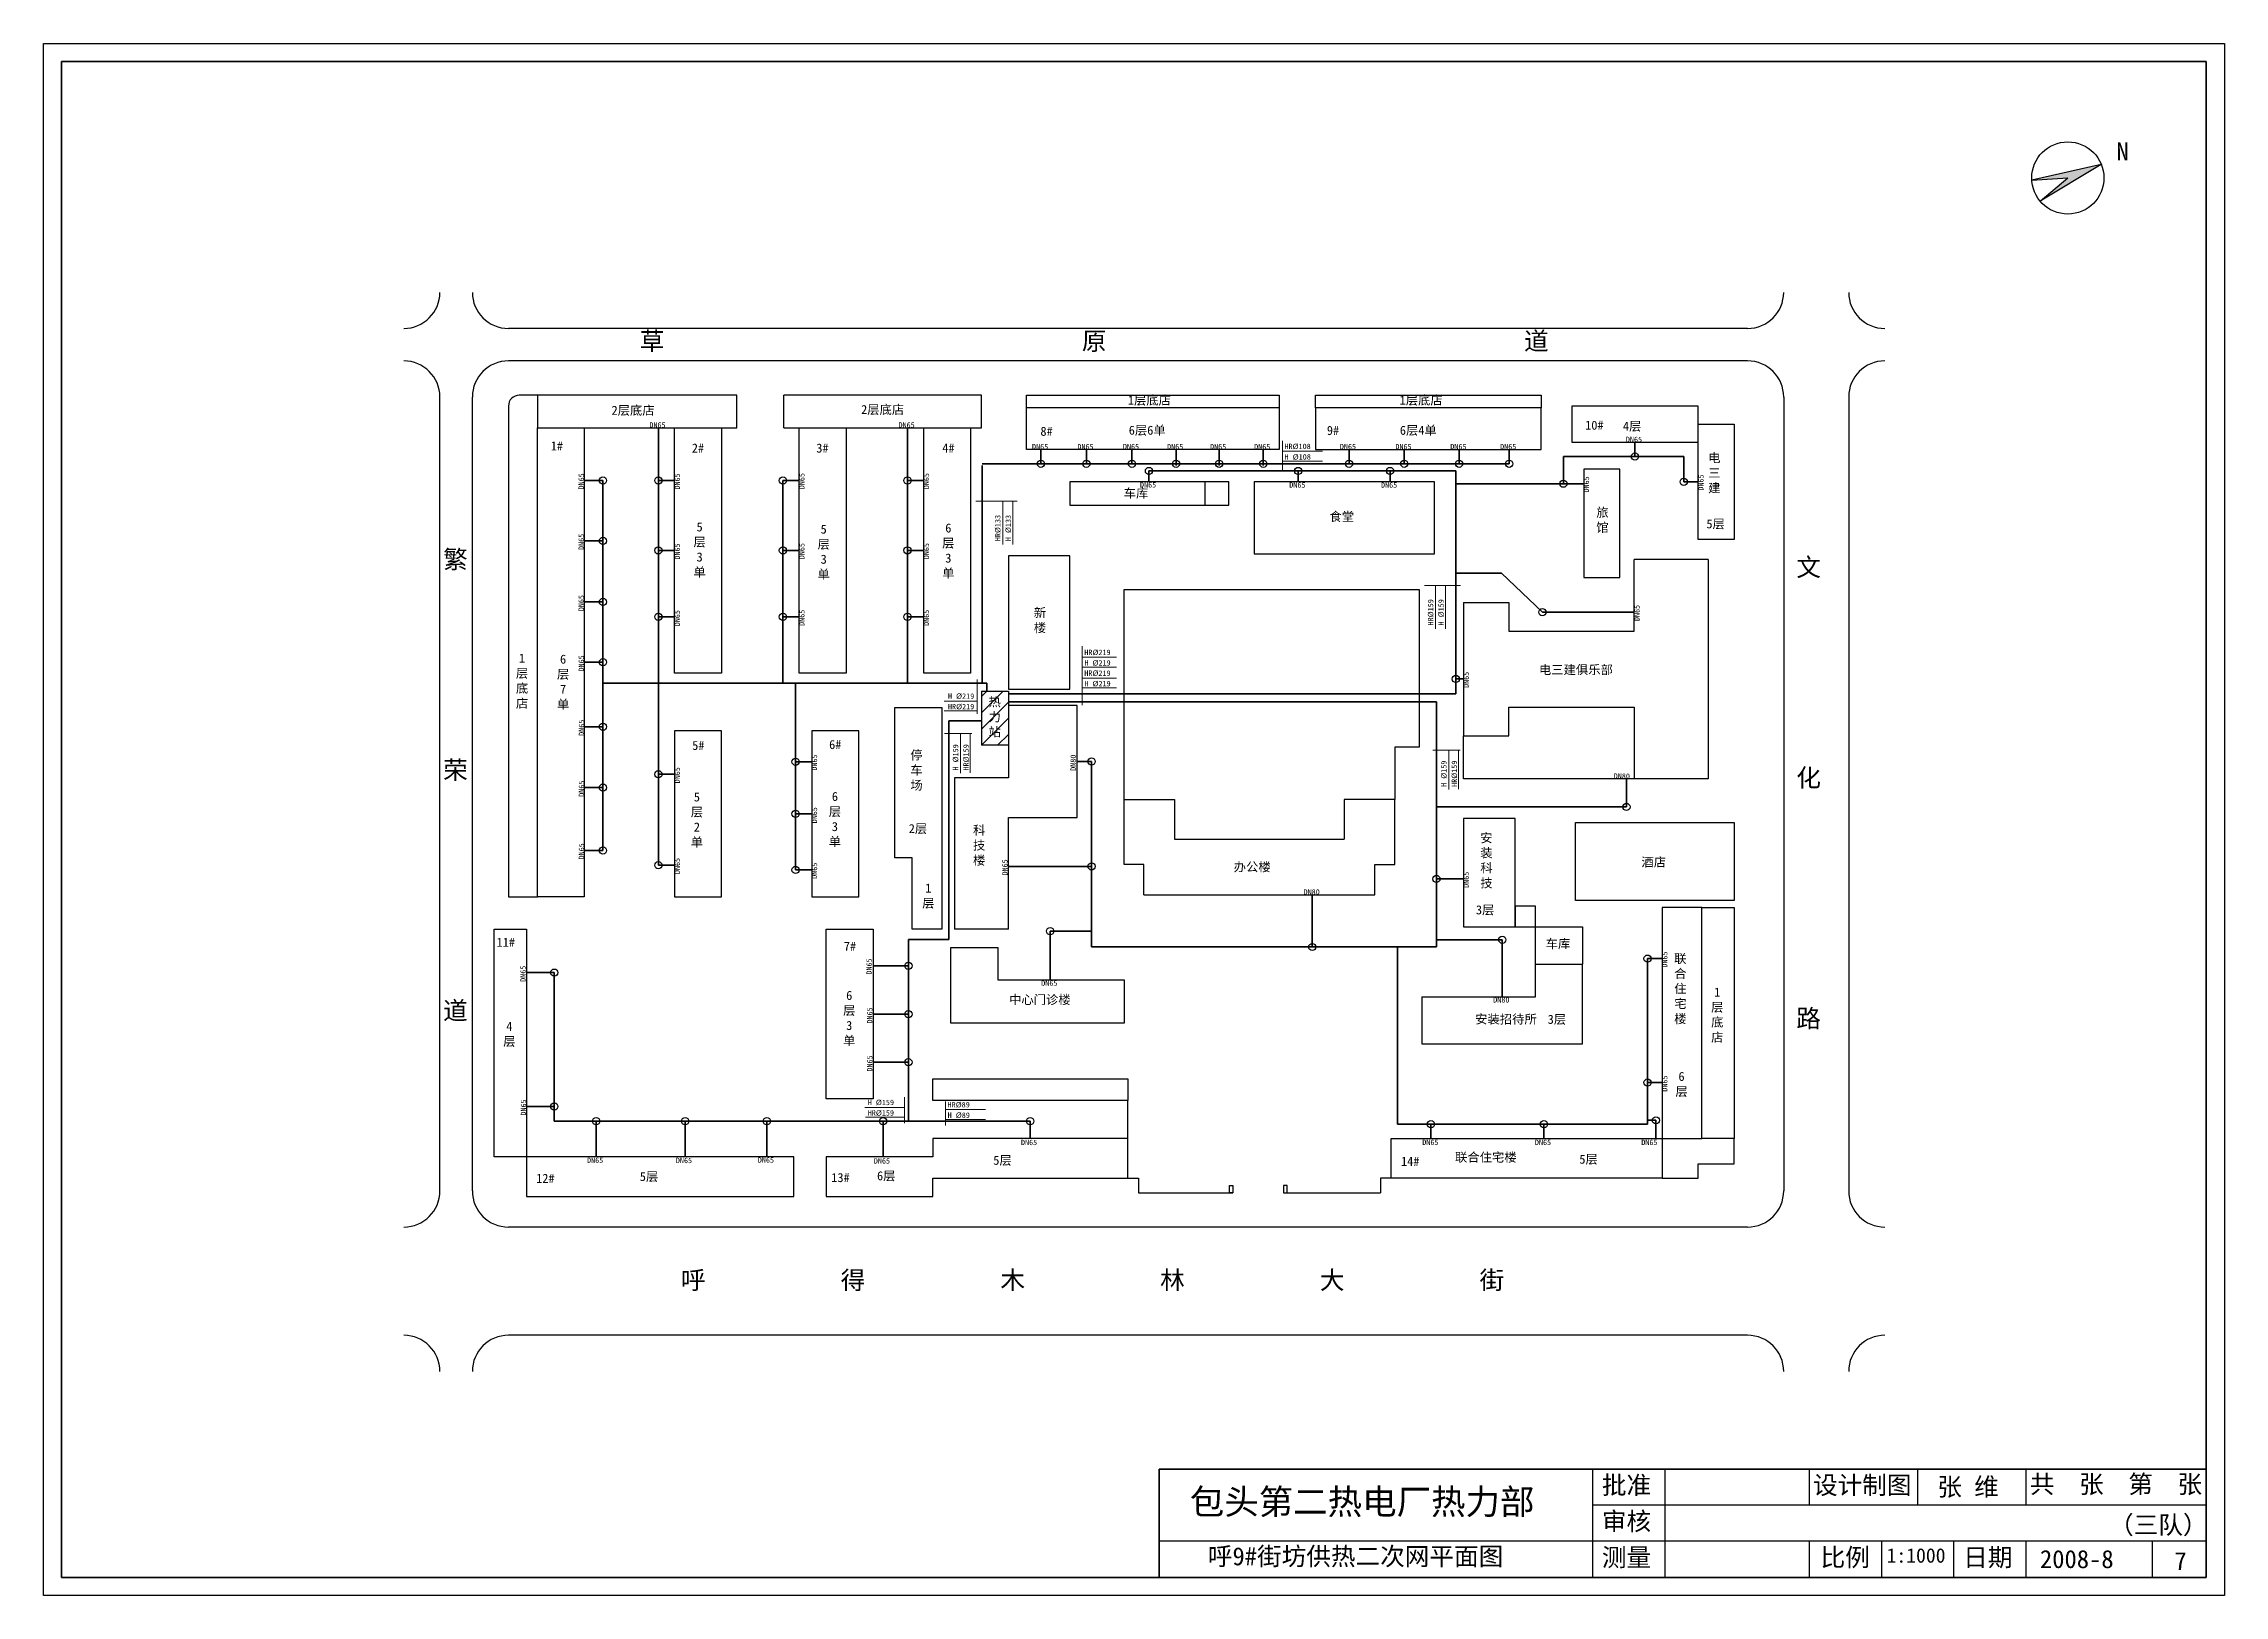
# Model space of a CAD drawing. Header units: millimetres. Extents: x 710 to 1314, y 285 to 715.
import ezdxf

# ---------------------------------------------------------------- set-up
doc = ezdxf.new("R2010")
doc.units = ezdxf.units.MM
doc.layers.add('围栏', color=3, linetype='Continuous')
doc.layers.add('边线', color=1, linetype='Continuous')
doc.layers.add('标注', color=7, linetype='Continuous', lineweight=18)
doc.layers.add('管道', color=7, linetype='Continuous', lineweight=50)

msp = doc.modelspace()

# ---------------------------------------------------------------- hatches: boundary and pattern name
msp.add_hatch(color=256).paths.add_polyline_path([(1280.09, 681.87), (1260.84, 677.47), (1270.82, 678.12), (1263.2, 671.64)])
at = {"layer": '围栏'}
h = msp.add_hatch(dxfattribs=at)
h.set_pattern_fill('ANSI31', color=5, style=0)
h.paths.add_polyline_path([(977.43, 535.92), (969.93, 535.92), (969.93, 520.92), (977.43, 520.92)])
h.paths.add_polyline_path([(971.27, 534.82), (975.93, 534.82), (975.93, 521.32), (971.27, 521.32)], flags=24)

# ---------------------------------------------------------------- linework, layer by layer
at = {"lineweight": 40}
for p, q in [((715.18, 290.35), (715.18, 710.35)), ((715.18, 710.35), (1309.18, 710.35)), ((1309.18, 710.35), (1309.18, 290.35)), ((1309.18, 320.35), (1019.18, 320.35)), ((1019.18, 320.35), (1019.18, 290.35)), ((1309.18, 290.35), (715.18, 290.35))]:
    msp.add_line(p, q, dxfattribs=at)
for p, q in [((1280.09, 681.87), (1260.84, 677.47)), ((1260.84, 677.47), (1270.82, 678.12)), ((1280.09, 681.87), (1263.2, 671.64)), ((1263.2, 671.64), (1270.82, 678.12)), ((1182.13, 636.42), (838.93, 636.42)), ((1182.13, 627.42), (838.93, 627.42)), ((819.93, 397.42), (819.93, 617.42)), ((828.93, 397.42), (828.93, 617.42)), ((846.93, 617.92), (841.93, 617.92)), ((846.93, 617.92), (846.93, 608.92)), ((902.18, 617.92), (846.93, 617.92)), ((902.18, 608.92), (902.18, 617.92)), ((969.93, 617.92), (915.18, 617.92)), ((915.18, 608.92), (915.18, 617.92)), ((969.93, 608.92), (969.93, 617.92)), ((982.43, 602.92), (982.43, 617.92)), ((982.43, 617.92), (1052.43, 617.92)), ((1052.43, 617.92), (1052.43, 614.42)), ((1062.43, 614.42), (1062.43, 617.92)), ((1062.43, 617.92), (1124.93, 617.92)), ((1124.93, 617.92), (1124.93, 614.42)), ((1192.13, 617.42), (1192.13, 397.42)), ((1210.13, 617.42), (1210.13, 397.42)), ((838.93, 614.92), (838.93, 478.92)), ((1052.43, 614.42), (982.43, 614.42)), ((1052.43, 614.42), (1052.43, 602.92)), ((1124.93, 614.42), (1062.43, 614.42)), ((1062.43, 614.42), (1062.43, 602.92)), ((1124.93, 602.92), (1124.93, 614.42)), ((1168.43, 614.92), (1133.43, 614.92)), ((1133.43, 614.92), (1133.43, 604.92)), ((1168.43, 604.92), (1168.43, 614.92)), ((846.93, 478.92), (846.93, 608.92)), ((846.93, 608.92), (859.93, 608.92)), ((846.93, 608.92), (902.18, 608.92)), ((859.93, 608.92), (859.93, 478.92)), ((884.93, 608.92), (897.93, 608.92)), ((884.93, 540.92), (884.93, 608.92)), ((884.93, 540.92), (884.93, 608.92)), ((884.93, 608.92), (897.93, 608.92)), ((884.93, 540.92), (884.93, 608.92)), ((884.93, 608.92), (897.93, 608.92)), ((884.93, 608.92), (897.93, 608.92)), ((884.93, 608.92), (897.93, 608.92)), ((884.93, 608.92), (897.93, 608.92)), ((884.93, 540.92), (884.93, 608.92)), ((884.93, 540.92), (884.93, 608.92)), ((884.93, 540.92), (884.93, 608.92)), ((884.93, 608.92), (897.93, 608.92)), ((884.93, 608.92), (897.93, 608.92)), ((884.93, 608.92), (897.93, 608.92)), ((884.93, 540.92), (884.93, 608.92)), ((884.93, 540.92), (884.93, 608.92)), ((884.93, 540.92), (884.93, 608.92)), ((897.93, 608.92), (897.93, 540.92)), ((897.93, 608.92), (897.93, 540.92)), ((897.93, 608.92), (897.93, 540.92)), ((897.93, 608.92), (897.93, 540.92)), ((897.93, 608.92), (897.93, 540.92)), ((897.93, 608.92), (897.93, 540.92)), ((897.93, 608.92), (897.93, 540.92)), ((897.93, 608.92), (897.93, 540.92)), ((897.93, 608.92), (897.93, 540.92)), ((915.18, 608.92), (969.93, 608.92)), ((919.43, 540.92), (919.43, 608.92)), ((919.43, 540.92), (919.43, 608.92)), ((919.43, 540.92), (919.43, 608.92)), ((919.43, 608.92), (932.43, 608.92)), ((919.43, 608.92), (932.43, 608.92)), ((919.43, 608.92), (932.43, 608.92)), ((919.43, 540.92), (919.43, 608.92)), ((919.43, 540.92), (919.43, 608.92)), ((919.43, 540.92), (919.43, 608.92)), ((919.43, 608.92), (932.43, 608.92)), ((919.43, 608.92), (932.43, 608.92)), ((919.43, 608.92), (932.43, 608.92)), ((919.43, 608.92), (932.43, 608.92)), ((919.43, 540.92), (919.43, 608.92)), ((919.43, 608.92), (932.43, 608.92)), ((919.43, 540.92), (919.43, 608.92)), ((919.43, 540.92), (919.43, 608.92)), ((919.43, 608.92), (932.43, 608.92)), ((932.43, 608.92), (932.43, 540.92)), ((932.43, 608.92), (932.43, 540.92)), ((932.43, 608.92), (932.43, 540.92)), ((932.43, 608.92), (932.43, 540.92)), ((932.43, 608.92), (932.43, 540.92)), ((932.43, 608.92), (932.43, 540.92)), ((932.43, 608.92), (932.43, 540.92)), ((932.43, 608.92), (932.43, 540.92)), ((932.43, 608.92), (932.43, 540.92)), ((953.93, 540.92), (953.93, 608.92)), ((953.93, 540.92), (953.93, 608.92)), ((953.93, 540.92), (953.93, 608.92)), ((953.93, 608.92), (966.93, 608.92)), ((953.93, 608.92), (966.93, 608.92)), ((953.93, 608.92), (966.93, 608.92)), ((953.93, 540.92), (953.93, 608.92)), ((953.93, 540.92), (953.93, 608.92)), ((953.93, 540.92), (953.93, 608.92)), ((953.93, 608.92), (966.93, 608.92)), ((953.93, 608.92), (966.93, 608.92)), ((953.93, 608.92), (966.93, 608.92)), ((953.93, 608.92), (966.93, 608.92)), ((953.93, 540.92), (953.93, 608.92)), ((953.93, 608.92), (966.93, 608.92)), ((953.93, 540.92), (953.93, 608.92)), ((953.93, 540.92), (953.93, 608.92)), ((953.93, 608.92), (966.93, 608.92)), ((966.93, 608.92), (966.93, 540.92)), ((966.93, 608.92), (966.93, 540.92)), ((966.93, 608.92), (966.93, 540.92)), ((966.93, 608.92), (966.93, 540.92)), ((966.93, 608.92), (966.93, 540.92)), ((966.93, 608.92), (966.93, 540.92)), ((966.93, 608.92), (966.93, 540.92)), ((966.93, 608.92), (966.93, 540.92)), ((966.93, 608.92), (966.93, 540.92)), ((1133.43, 604.92), (1168.43, 604.92)), ((1168.43, 577.92), (1168.43, 609.92)), ((1168.43, 609.92), (1178.43, 609.92)), ((1178.43, 609.92), (1178.43, 577.92)), ((1052.43, 602.92), (982.43, 602.92)), ((1062.43, 602.92), (1124.93, 602.92)), ((1031.93, 593.92), (994.43, 593.92)), ((994.43, 593.92), (994.43, 587.42)), ((1031.93, 587.42), (1031.93, 593.92)), ((1038.43, 593.92), (1031.93, 593.92)), ((1038.43, 587.42), (1038.43, 593.92)), ((1045.43, 593.92), (1045.43, 573.92)), ((1095.43, 593.92), (1045.43, 593.92)), ((1095.43, 573.92), (1095.43, 593.92)), ((1146.73, 597.42), (1136.73, 597.42)), ((1136.73, 597.42), (1136.73, 567.42)), ((1146.73, 567.42), (1146.73, 597.42)), ((994.43, 587.42), (1031.93, 587.42)), ((1031.93, 587.42), (1038.43, 587.42)), ((1045.43, 573.92), (1095.43, 573.92)), ((1178.43, 577.92), (1168.43, 577.92)), ((994.43, 573.42), (977.43, 573.42)), ((977.43, 573.42), (977.43, 536.42)), ((994.43, 536.42), (994.43, 573.42)), ((1171.23, 572.42), (1150.73, 572.42)), ((1150.73, 552.52), (1150.73, 572.42)), ((1171.23, 572.42), (1171.23, 511.62)), ((1136.73, 567.42), (1146.73, 567.42)), ((1103.43, 560.52), (1103.43, 523.52)), ((1103.43, 560.52), (1116.03, 560.52)), ((1116.03, 560.52), (1116.03, 552.52)), ((1116.03, 552.52), (1150.73, 552.52)), ((897.93, 540.92), (884.93, 540.92)), ((897.93, 540.92), (884.93, 540.92)), ((897.93, 540.92), (884.93, 540.92)), ((897.93, 540.92), (884.93, 540.92)), ((897.93, 540.92), (884.93, 540.92)), ((897.93, 540.92), (884.93, 540.92)), ((897.93, 540.92), (884.93, 540.92)), ((897.93, 540.92), (884.93, 540.92)), ((897.93, 540.92), (884.93, 540.92)), ((932.43, 540.92), (919.43, 540.92)), ((932.43, 540.92), (919.43, 540.92)), ((932.43, 540.92), (919.43, 540.92)), ((932.43, 540.92), (919.43, 540.92)), ((932.43, 540.92), (919.43, 540.92)), ((932.43, 540.92), (919.43, 540.92)), ((932.43, 540.92), (919.43, 540.92)), ((932.43, 540.92), (919.43, 540.92)), ((932.43, 540.92), (919.43, 540.92)), ((966.93, 540.92), (953.93, 540.92)), ((966.93, 540.92), (953.93, 540.92)), ((966.93, 540.92), (953.93, 540.92)), ((966.93, 540.92), (953.93, 540.92)), ((966.93, 540.92), (953.93, 540.92)), ((966.93, 540.92), (953.93, 540.92)), ((966.93, 540.92), (953.93, 540.92)), ((966.93, 540.92), (953.93, 540.92)), ((966.93, 540.92), (953.93, 540.92)), ((969.93, 535.92), (969.93, 520.92)), ((969.93, 535.92), (977.43, 535.92)), ((977.43, 536.42), (994.43, 536.42)), ((977.43, 535.92), (977.43, 520.92)), ((996.43, 531.92), (977.43, 531.92)), ((977.43, 531.92), (977.43, 511.92)), ((996.43, 531.92), (994.43, 531.92)), ((996.43, 500.92), (996.43, 531.92)), ((945.93, 531.42), (958.93, 531.42)), ((945.93, 489.72), (945.93, 531.42)), ((958.93, 531.42), (958.93, 469.92)), ((1116.03, 523.52), (1116.03, 531.52)), ((1116.03, 531.52), (1150.73, 531.52)), ((1150.73, 531.52), (1150.73, 511.62)), ((897.93, 524.92), (884.93, 524.92)), ((884.93, 524.92), (884.93, 478.92)), ((897.93, 478.92), (897.93, 524.92)), ((922.93, 524.92), (922.93, 478.92)), ((935.93, 524.92), (922.93, 524.92)), ((935.93, 478.92), (935.93, 524.92)), ((977.43, 520.92), (969.93, 520.92)), ((1103.43, 523.52), (1116.03, 523.52)), ((1103.43, 511.62), (1103.43, 523.52)), ((977.43, 511.92), (962.43, 511.92)), ((962.43, 511.92), (962.43, 469.92)), ((1150.73, 511.62), (1103.43, 511.62)), ((1171.23, 511.62), (1150.73, 511.62)), ((1009.43, 487.92), (1009.43, 505.92)), ((1009.43, 505.92), (1023.43, 505.92)), ((1023.43, 505.92), (1023.43, 494.92)), ((1070.43, 505.92), (1070.43, 494.92)), ((1084.43, 505.92), (1070.43, 505.92)), ((1084.43, 487.92), (1084.43, 505.92)), ((977.43, 469.92), (977.43, 500.92)), ((977.43, 500.92), (996.43, 500.92)), ((1103.43, 500.62), (1103.43, 470.62)), ((1117.73, 500.62), (1103.43, 500.62)), ((1117.73, 470.62), (1117.73, 500.62)), ((1134.43, 499.52), (1178.43, 499.52)), ((1134.43, 477.92), (1134.43, 499.52)), ((1178.43, 499.52), (1178.43, 477.92)), ((950.73, 489.72), (945.93, 489.72)), ((950.73, 484.92), (950.73, 489.72)), ((1023.43, 494.92), (1070.43, 494.92)), ((950.73, 469.92), (950.73, 484.92)), ((1014.93, 487.92), (1009.43, 487.92)), ((1014.93, 479.52), (1014.93, 487.92)), ((1078.93, 487.92), (1084.43, 487.92)), ((1078.93, 479.52), (1078.93, 487.92)), ((838.93, 478.92), (846.93, 478.92)), ((859.93, 478.92), (846.93, 478.92)), ((884.93, 478.92), (897.93, 478.92)), ((922.93, 478.92), (935.93, 478.92)), ((1014.93, 479.52), (1078.93, 479.52)), ((1178.43, 477.92), (1134.43, 477.92)), ((1123.43, 476.32), (1117.73, 476.32)), ((1117.73, 476.32), (1117.73, 470.62)), ((1123.43, 470.62), (1123.43, 476.32)), ((1158.43, 475.92), (1158.43, 411.92)), ((1169.43, 475.92), (1158.43, 475.92)), ((1169.43, 411.92), (1169.43, 475.92)), ((1169.43, 475.92), (1178.43, 475.92)), ((1178.43, 475.92), (1178.43, 411.92)), ((834.93, 469.92), (843.93, 469.92)), ((834.93, 406.92), (834.93, 469.92)), ((843.93, 469.92), (843.93, 406.92)), ((926.93, 469.92), (939.93, 469.92)), ((926.93, 422.92), (926.93, 469.92)), ((939.93, 469.92), (939.93, 422.92)), ((958.93, 469.92), (950.73, 469.92)), ((977.43, 469.92), (962.43, 469.92)), ((1103.43, 470.62), (1117.73, 470.62)), ((1117.73, 470.62), (1123.43, 470.62)), ((1123.43, 460.22), (1123.43, 470.62)), ((1123.43, 470.62), (1136.43, 470.62)), ((1136.43, 470.62), (1136.43, 460.22)), ((961.43, 443.92), (961.43, 464.92)), ((961.43, 464.92), (974.43, 464.92)), ((974.43, 464.92), (974.43, 455.92)), ((1123.43, 451.22), (1123.43, 460.22)), ((1123.43, 460.22), (1136.43, 460.22)), ((1136.43, 438.22), (1136.43, 460.22)), ((974.43, 455.92), (1009.43, 455.92)), ((1009.43, 455.92), (1009.43, 443.92)), ((1091.93, 451.22), (1123.43, 451.22)), ((1091.93, 451.22), (1091.93, 438.22)), ((1009.43, 443.92), (961.43, 443.92)), ((1091.93, 438.22), (1136.43, 438.22)), ((939.93, 422.92), (926.93, 422.92)), ((956.43, 422.45), (956.43, 428.45)), ((956.43, 428.45), (1010.43, 428.45)), ((1010.43, 428.45), (1010.43, 422.45)), ((1010.43, 422.45), (956.43, 422.45)), ((1010.43, 411.92), (956.43, 411.92)), ((956.43, 411.92), (956.43, 406.92)), ((1010.43, 400.92), (1010.43, 411.92)), ((1083.43, 411.92), (1158.43, 411.92)), ((1083.43, 400.92), (1083.43, 411.92)), ((1158.43, 411.92), (1158.43, 400.92)), ((1158.43, 411.92), (1169.43, 411.92)), ((1178.43, 411.92), (1169.43, 411.92)), ((1178.43, 404.92), (1178.43, 411.92)), ((843.93, 406.92), (834.93, 406.92)), ((917.93, 406.92), (843.93, 406.92)), ((843.93, 406.92), (843.93, 395.92)), ((917.93, 395.92), (917.93, 406.92)), ((956.43, 406.92), (926.93, 406.92)), ((926.93, 406.92), (926.93, 395.92)), ((1168.43, 400.92), (1168.43, 404.92)), ((1168.43, 404.92), (1178.43, 404.92)), ((956.43, 400.92), (1010.43, 400.92)), ((956.43, 395.92), (956.43, 400.92)), ((1158.43, 400.92), (1083.43, 400.92)), ((1158.43, 400.92), (1168.43, 400.92)), ((843.93, 395.92), (917.93, 395.92)), ((926.93, 395.92), (956.43, 395.92)), ((1182.13, 387.42), (838.93, 387.42)), ((1182.13, 357.42), (838.93, 357.42)), ((1139.18, 320.35), (1139.18, 290.35)), ((1159.18, 320.35), (1159.18, 290.35)), ((1199.18, 320.35), (1199.18, 310.35)), ((1229.22, 320.35), (1229.22, 310.35)), ((1259.18, 320.35), (1259.18, 310.35)), ((1309.18, 310.35), (1139.18, 310.35)), ((1309.18, 300.35), (1019.18, 300.35)), ((1199.18, 300.35), (1199.18, 290.35)), ((1219.18, 300.35), (1219.18, 290.35)), ((1239.18, 300.35), (1239.18, 290.35)), ((1259.18, 300.35), (1259.18, 290.35)), ((1294.18, 300.35), (1294.18, 290.35))]:
    msp.add_line(p, q)
for centre, radius in [((1270.82, 678.12), 10), ((986.4, 598.92), 1), ((999, 598.92), 1), ((1011.61, 598.92), 1), ((1023.83, 598.92), 1), ((1035.76, 598.92), 1), ((1047.99, 598.92), 1), ((1071.75, 598.92), 1), ((1087.03, 598.92), 1), ((1102.22, 598.92), 1), ((1116.1, 598.92), 1), ((1150.93, 600.92), 1), ((865.11, 594.29), 1), ((880.45, 594.29), 1), ((914.95, 594.29), 1), ((949.45, 594.29), 1), ((1016.33, 596.92), 1), ((1057.66, 596.92), 1), ((1083.1, 596.92), 1), ((1131.1, 593.4), 1), ((1164.43, 593.92), 1), ((865.11, 577.53), 1), ((880.45, 574.92), 1), ((914.95, 574.92), 1), ((949.45, 574.92), 1), ((865.11, 560.62), 1), ((880.45, 556.5), 1), ((914.95, 556.5), 1), ((949.45, 556.5), 1), ((1125.29, 557.79), 1), ((865.11, 543.92), 1), ((1101.32, 539.29), 1), ((865.11, 526.07), 1), ((880.45, 512.87), 1), ((918.45, 516.35), 1), ((1000.43, 516.42), 1), ((865.11, 509.18), 1), ((918.45, 501.92), 1), ((1148.57, 503.82), 1), ((865.11, 491.75), 1), ((880.45, 487.67), 1), ((918.45, 486.36), 1), ((1000.43, 487.36), 1), ((1095.94, 483.87), 1), ((988.97, 469.42), 1), ((1061.56, 465.02), 1), ((1114.18, 467.03), 1), ((949.7, 459.8), 1), ((1154.43, 461.8), 1), ((851.62, 457.92), 1), ((949.7, 446.42), 1), ((949.7, 433.09), 1), ((1154.43, 427.45), 1), ((851.62, 420.83), 1), ((863.22, 416.77), 1), ((887.87, 416.77), 1), ((910.49, 416.77), 1), ((942.68, 416.77), 1), ((983.43, 416.77), 1), ((1094.43, 415.92), 1), ((1125.73, 415.92), 1), ((1156.75, 416.99), 1)]:
    msp.add_circle(centre, radius)
for centre, radius, start, end in [((809.93, 646.42), 10, 270, 0), ((838.93, 646.42), 10, 180, 270), ((1182.13, 646.42), 10, 270, 0), ((1220.13, 646.42), 10, 180, 270), ((809.93, 617.42), 10, 0, 90), ((838.93, 617.42), 10, 90, 180), ((1182.13, 617.42), 10, 360, 90), ((1220.13, 617.42), 10, 90, 180), ((841.93, 614.92), 3, 90, 180), ((809.93, 397.42), 10, 270, 0), ((838.93, 397.42), 10, 180, 270), ((1182.13, 397.42), 10, 270, 0), ((1220.13, 397.42), 10, 180, 270), ((809.93, 347.42), 10, 360, 90), ((838.93, 347.42), 10, 90, 180), ((1182.13, 347.42), 10, 0, 90), ((1220.13, 347.42), 10, 90, 180)]:
    msp.add_arc(centre, radius, start, end)
at = {"layer": '围栏'}
for p, q in [((1009.43, 505.92), (1009.43, 564.06)), ((1009.43, 564.06), (1091.17, 564.06)), ((1091.17, 564.06), (1091.17, 520.43)), ((1091.17, 520.43), (1084.43, 520.43)), ((1084.43, 520.43), (1084.43, 505.92)), ((1010.43, 411.92), (1010.43, 422.45)), ((1010.43, 400.92), (1013.43, 400.92)), ((1013.43, 400.92), (1013.43, 396.92)), ((1038.59, 396.92), (1038.59, 398.92)), ((1038.59, 398.92), (1039.59, 398.92)), ((1039.59, 398.92), (1039.59, 396.92)), ((1053.59, 398.92), (1053.59, 396.92)), ((1054.59, 398.92), (1053.59, 398.92)), ((1054.59, 396.92), (1054.59, 398.92)), ((1083.43, 400.92), (1080.43, 400.92)), ((1080.43, 400.92), (1080.43, 396.92)), ((1013.43, 396.92), (1039.59, 396.92)), ((1039.59, 396.92), (1038.59, 396.92)), ((1053.59, 396.92), (1080.43, 396.92))]:
    msp.add_line(p, q, dxfattribs=at)
at = {"layer": '标注'}
for p, q in [((1053.28, 596.74), (1053.28, 605.26)), ((1053.28, 602.37), (1064.37, 602.37)), ((1053.28, 599.66), (1064.37, 599.66)), ((979.8, 588.55), (968.35, 588.55)), ((975.81, 576.57), (975.81, 588.55)), ((978.61, 576.57), (978.61, 588.55)), ((1102.6, 565.19), (1092.61, 565.19)), ((1095.69, 553.21), (1095.69, 565.19)), ((1098.49, 553.21), (1098.49, 565.19)), ((997.83, 532.04), (997.83, 548.34)), ((997.83, 545.29), (1007.32, 545.29)), ((968.72, 529.63), (968.72, 539.1)), ((997.83, 542.58), (1007.32, 542.58)), ((997.83, 539.53), (1007.32, 539.53)), ((968.72, 533.17), (959.64, 533.17)), ((997.83, 536.83), (1007.32, 536.83)), ((968.72, 530.46), (959.59, 530.46)), ((967.23, 524.14), (959.71, 524.14)), ((964.12, 513.15), (964.12, 524.14)), ((966.82, 513.31), (966.82, 524.14)), ((1102.48, 519.6), (1094.96, 519.6)), ((1099.36, 508.62), (1099.36, 519.6)), ((1102.06, 508.77), (1102.06, 519.6)), ((948.65, 416.19), (948.65, 423.37)), ((937.67, 420.59), (948.65, 420.59)), ((937.82, 417.88), (948.65, 417.88)), ((959.96, 415.58), (959.96, 422.23)), ((959.96, 419.95), (971.06, 419.95)), ((959.96, 417.25), (971.06, 417.25))]:
    msp.add_line(p, q, dxfattribs=at)
at = {"layer": '管道'}
for p, q in [((880.45, 594.29), (880.45, 608.92)), ((949.45, 594.29), (949.45, 608.92)), ((1150.93, 604.92), (1150.93, 600.92)), ((1047.99, 598.92), (970.09, 598.92)), ((970.09, 538.08), (970.09, 598.44)), ((986.4, 602.92), (986.4, 598.92)), ((999, 602.92), (999, 598.92)), ((1011.61, 602.92), (1011.61, 598.92)), ((1023.83, 602.92), (1023.83, 598.44)), ((1035.76, 602.92), (1035.76, 598.44)), ((1047.99, 602.92), (1047.99, 598.44)), ((1047.99, 598.92), (1116.1, 598.92)), ((1071.75, 598.92), (1071.75, 602.92)), ((1087.03, 598.92), (1087.03, 602.92)), ((1102.22, 598.92), (1102.22, 602.92)), ((1116.1, 598.92), (1116.1, 602.92)), ((1131.1, 593.4), (1131.1, 600.92)), ((1131.1, 600.92), (1164.43, 600.92)), ((1164.43, 600.92), (1164.43, 593.92)), ((865.11, 594.29), (859.93, 594.29)), ((865.11, 538.08), (865.11, 594.29)), ((880.45, 574.92), (880.45, 594.29)), ((880.45, 594.29), (884.93, 594.29)), ((914.95, 594.29), (919.43, 594.29)), ((914.95, 574.92), (914.95, 594.29)), ((949.45, 574.92), (949.45, 594.29)), ((949.45, 594.29), (953.93, 594.29)), ((1016.33, 593.92), (1016.33, 596.92)), ((1016.33, 596.92), (1101.32, 596.92)), ((1057.66, 593.92), (1057.66, 596.92)), ((1083.1, 593.92), (1083.1, 596.92)), ((1101.32, 535.16), (1101.32, 596.92)), ((1101.32, 593.4), (1136.73, 593.4)), ((1168.43, 593.92), (1164.43, 593.92)), ((859.93, 577.53), (865.11, 577.53)), ((880.45, 538.08), (880.45, 574.92)), ((880.45, 574.92), (884.93, 574.92)), ((914.95, 574.92), (919.43, 574.92)), ((914.95, 538.08), (914.95, 574.92)), ((949.45, 538.08), (949.45, 574.92)), ((949.45, 574.92), (953.93, 574.92)), ((1101.32, 568.61), (1113.98, 568.61)), ((1113.98, 568.61), (1125.29, 557.79)), ((859.93, 560.62), (865.11, 560.62)), ((880.45, 556.5), (884.93, 556.5)), ((914.95, 556.5), (919.43, 556.5)), ((949.45, 556.5), (953.93, 556.5)), ((1125.29, 557.79), (1150.73, 557.79)), ((859.93, 543.92), (865.11, 543.92)), ((971.46, 538.08), (865.11, 538.08)), ((865.11, 538.08), (865.11, 491.75)), ((880.45, 538.08), (880.45, 487.67)), ((918.45, 486.36), (918.45, 538.08)), ((971.46, 535.92), (971.46, 538.08)), ((1101.32, 539.29), (1103.43, 539.29)), ((977.43, 535.16), (1101.32, 535.16)), ((977.43, 532.91), (1095.94, 532.91)), ((1095.94, 532.91), (1095.94, 465.02)), ((859.93, 526.07), (865.11, 526.07)), ((969.93, 527.65), (960.86, 527.65)), ((960.86, 527.65), (960.86, 467.09)), ((918.45, 516.35), (922.93, 516.35)), ((996.43, 516.42), (1000.43, 516.42)), ((1000.43, 516.42), (1000.43, 465.02)), ((859.93, 509.18), (865.11, 509.18)), ((880.45, 512.87), (884.93, 512.87)), ((1148.57, 503.82), (1148.57, 511.62)), ((918.45, 501.92), (922.93, 501.92)), ((1095.94, 503.82), (1148.57, 503.82)), ((865.11, 491.75), (859.93, 491.75)), ((880.45, 487.67), (884.93, 487.67)), ((918.45, 486.36), (922.93, 486.36)), ((1000.43, 487.36), (977.43, 487.36)), ((1095.94, 483.87), (1103.43, 483.87)), ((1061.56, 465.02), (1061.56, 479.52)), ((960.86, 467.09), (949.7, 467.09)), ((949.7, 467.09), (949.7, 416.77)), ((1000.43, 469.42), (988.97, 469.42)), ((988.97, 469.42), (988.97, 455.92)), ((1095.94, 467.03), (1114.18, 467.03)), ((1114.18, 467.03), (1114.18, 451.22)), ((939.93, 459.8), (949.7, 459.8)), ((1095.94, 465.02), (1000.43, 465.02)), ((1085.18, 465.02), (1085.18, 415.92)), ((1158.43, 461.8), (1154.43, 461.8)), ((1154.43, 461.8), (1154.43, 415.92)), ((851.62, 457.92), (843.93, 457.92)), ((851.62, 416.77), (851.62, 457.92)), ((939.93, 446.42), (949.7, 446.42)), ((939.93, 433.09), (949.7, 433.09)), ((1158.43, 427.45), (1154.43, 427.45)), ((851.62, 420.83), (843.93, 420.83)), ((949.7, 416.77), (851.62, 416.77)), ((863.22, 416.77), (863.22, 406.92)), ((887.87, 416.77), (887.87, 406.92)), ((910.49, 416.77), (910.49, 406.92)), ((942.68, 416.77), (942.68, 406.92)), ((949.7, 416.77), (983.43, 416.77)), ((983.43, 416.77), (983.43, 411.92)), ((1154.43, 416.99), (1156.75, 416.99)), ((1156.75, 416.99), (1156.75, 411.92)), ((1154.43, 415.92), (1085.18, 415.92)), ((1094.43, 411.92), (1094.43, 415.92)), ((1125.73, 411.92), (1125.73, 415.92))]:
    msp.add_line(p, q, dxfattribs=at)
at = {"layer": '边线'}
for p, q in [((710.18, 715.35), (1314.18, 715.35)), ((710.18, 285.35), (710.18, 715.35)), ((1314.18, 715.35), (1314.18, 285.35)), ((1314.18, 285.35), (710.18, 285.35))]:
    msp.add_line(p, q, dxfattribs=at)

# ---------------------------------------------------------------- texts
at = {"attachment_point": 1}
for s, insert, char_height, width in [('N', (1284.29, 687.96), 5, 13.437), ('{\\fSimHei|b0|i0|c134|p2;包头第二热电厂热力部}', (1027.63, 314.81), 7, 133.3392), ('{\\fFangSong_GB2312|b0|i0|c134|p49;批准}', (1141.77, 318.41), 5, 88.5221), ('{\\fFangSong_GB2312|b0|i0|c134|p49;设计制图}', (1200.24, 318.41), 5, 88.5221), ('{\\fFangSong_GB2312|b0|i0|c134|p49;共  张  第  张}', (1260.32, 318.68), 5, 88.5221), ('{\\fFangSong_GB2312|b0|i0|c134|p49;审核}', (1141.77, 308.41), 5, 88.5221), ('{\\fSimSun|b0|i0|c134|p54;呼}9#{\\fSimSun|b0|i0|c134|p54;街坊供热二次网平面图}', (1032.64, 298.7), 5, 146.006), ('{\\fFangSong_GB2312|b0|i0|c134|p49;测量}', (1141.77, 298.41), 5, 88.5221), ('{\\fFangSong_GB2312|b0|i0|c134|p49;比例}', (1202.36, 298.41), 5, 88.5221), ('{\\fFangSong_GB2312|b0|i0|c134|p49;日期}', (1241.85, 298.41), 5, 88.5221)]:
    msp.add_mtext(s, dxfattribs=dict(at, insert=insert, char_height=char_height, width=width))
at = {"layer": '标注'}
for s, insert, char_height, width, attachment_point in [('{\\fSimSun|b0|i0|c134|p54;草                                  原                                  道}', (875.28, 635.44), 5, 301.039, 1), ('1{\\fSimSun|b0|i0|c134|p54;层底店 }', (1010.49, 617.8), 2.5, 22.645, 1), ('1{\\fSimSun|b0|i0|c134|p54;层底店 }', (1085.75, 617.81), 2.5, 22.645, 1), ('2{\\fSimSun|b0|i0|c134|p54;层底店}', (867.48, 614.99), 2.5, 18.6342, 1), ('DN65', (877.95, 610.42), 1.5, 9.7816, 1), ('2{\\fSimSun|b0|i0|c134|p54;层底店}', (936.6, 615.2), 2.5, 18.6342, 1), ('DN65', (946.97, 610.42), 1.5, 9.7816, 1), ('10#', (1137.14, 610.85), 2.5, 5.9635, 1), ('4{\\fSimSun|b0|i0|c134|p54;层}', (1147.59, 610.58), 2.5, 18.4193, 1), ('1#', (850.63, 605.11), 2.5, 5.9635, 1), ('2#', (889.72, 604.52), 2.5, 5.9635, 1), ('3#', (924.18, 604.52), 2.5, 5.9635, 1), ('4#', (959.08, 604.52), 2.5, 5.9635, 1), ('DN65', (983.93, 604.42), 1.5, 9.7816, 1), ('8#', (986.27, 609.18), 2.5, 5.9635, 1), ('DN65', (996.49, 604.42), 1.5, 9.7816, 1), ('DN65', (1009.11, 604.42), 1.5, 9.7816, 1), ('6{\\fSimSun|b0|i0|c134|p54;层}6{\\fSimSun|b0|i0|c134|p54;单}', (1010.73, 609.47), 2.5, 21.4524, 1), ('DN65', (1021.35, 604.42), 1.5, 9.7816, 1), ('DN65', (1033.25, 604.42), 1.5, 9.7816, 1), ('DN65', (1045.46, 604.42), 1.5, 9.7816, 1), ('HR%%C108', (1053.86, 604.49), 1.5, 13.5629, 1), ('9#', (1065.6, 609.41), 2.5, 5.9635, 1), ('DN65', (1069.2, 604.42), 1.5, 9.7816, 1), ('DN65', (1084.57, 604.42), 1.5, 9.7816, 1), ('6{\\fSimSun|b0|i0|c134|p54;层}4{\\fSimSun|b0|i0|c134|p54;单}', (1085.82, 609.45), 2.5, 21.4524, 1), ('DN65', (1099.78, 604.42), 1.5, 9.7816, 1), ('DN65', (1113.59, 604.42), 1.5, 9.7816, 1), ('DN65', (1148.42, 606.42), 1.5, 9.7816, 1), ('H %%C108', (1053.88, 601.58), 1.5, 13.5393, 1), ('{\\fSimSun|b0|i0|c134|p54;电三建}', (1171.21, 601.81), 2.5, 3.7716, 1), ('{\\fSimSun|b0|i0|c134|p54;车库}', (1009.34, 592.03), 2.5, 13.3457, 1), ('DN65', (1013.84, 593.84), 1.5, 9.7816, 1), ('DN65', (1055.19, 593.8), 1.5, 9.7816, 1), ('DN65', (1080.6, 593.78), 1.5, 9.7816, 1), ('{\\fSimSun|b0|i0|c134|p54;食堂}', (1066.32, 585.54), 2.5, 14.5595, 1), ('{\\fSimSun|b0|i0|c134|p54;旅馆}', (1140.22, 586.71), 2.5, 3.319, 1), ('5{\\fSimSun|b0|i0|c134|p54;层}3{\\fSimSun|b0|i0|c134|p54;单}', (891.88, 575.04), 2.5, 4.1922, 5), ('5{\\fSimSun|b0|i0|c134|p54;层}3{\\fSimSun|b0|i0|c134|p54;单}', (926.24, 574.42), 2.5, 4.1922, 5), ('6{\\fSimSun|b0|i0|c134|p54;层}3{\\fSimSun|b0|i0|c134|p54;单}', (960.76, 574.73), 2.5, 4.1922, 5), ('5{\\fSimSun|b0|i0|c134|p54;层}', (1170.72, 583.53), 2.5, 18.4193, 1), ('{\\fSimSun|b0|i0|c134|p54;繁\\P\\P\\P\\P\\P\\P\\P荣\\P\\P\\P\\P\\P\\P\\P\\P道}', (820.84, 574.93), 5, 4.768, 1), ('{\\fSimSun|b0|i0|c134|p54;文\\P\\P\\P\\P\\P\\P\\P化\\P\\P\\P\\P\\P\\P\\P\\P路}', (1195.62, 572.76), 5, 4.768, 1), ('{\\fSimSun|b0|i0|c134|p54;新楼}', (984.42, 558.91), 2.5, 4.9455, 1), ('1{\\fSimSun|b0|i0|c134|p54;层底店}', (842.69, 538.66), 2.5, 2.9469, 5), ('6{\\fSimSun|b0|i0|c134|p54;层}7{\\fSimSun|b0|i0|c134|p54;单}', (854.06, 538.39), 2.5, 4.1922, 5), ('HR%%C219', (998.42, 547.41), 1.5, 13.5629, 1), ('H %%C219', (998.44, 544.5), 1.5, 13.5393, 1), ('HR%%C219', (998.42, 541.65), 1.5, 13.5629, 1), ('H %%C219', (998.44, 538.75), 1.5, 13.5393, 1), ('{\\fSimSun|b0|i0|c134|p54;电三建俱乐部}', (1124.35, 543.11), 2.5, 40.5278, 1), ('H %%C219', (967.94, 535.29), 1.5, 14.4416, 3), ('HR%%C219', (967.94, 532.38), 1.5, 14.4416, 3), ('{\\fSimSun|b0|i0|c134|p54;热力站}', (971.9, 534.2), 2.5, 3.9062, 1), ('5#', (889.82, 522.12), 2.5, 5.9635, 1), ('6#', (927.74, 522.37), 2.5, 5.9635, 1), ('{\\fSimSun|b0|i0|c134|p54;停车场}', (950.25, 519.46), 2.5, 5.4492, 1), ('5{\\fSimSun|b0|i0|c134|p54;层}2{\\fSimSun|b0|i0|c134|p54;单}', (891.13, 500.22), 2.5, 4.1922, 5), ('6{\\fSimSun|b0|i0|c134|p54;层}3{\\fSimSun|b0|i0|c134|p54;单}', (929.35, 500.34), 2.5, 4.1922, 5), ('DN80', (1145.06, 513.12), 1.5, 9.7816, 1), ('2{\\fSimSun|b0|i0|c134|p54;层}', (949.79, 499.08), 2.5, 6.9063, 1), ('{\\fSimSun|b0|i0|c134|p54;科技楼}', (967.59, 498.65), 2.5, 3.6052, 1), ('{\\fSimSun|b0|i0|c134|p54;安装科技}', (1108.1, 496.51), 2.5, 4.8962, 1), ('{\\fSimSun|b0|i0|c134|p54;酒店}', (1152.73, 489.81), 2.5, 15.4975, 1), ('{\\fSimSun|b0|i0|c134|p54;办公楼}', (1039.8, 488.47), 2.5, 16.5007, 1), ('1{\\fSimSun|b0|i0|c134|p54;层}', (955.23, 479.11), 2.5, 3.7554, 5), ('DN80', (1059.15, 481.02), 1.5, 9.7816, 1), ('3{\\fSimSun|b0|i0|c134|p54;层}', (1106.88, 476.56), 2.5, 18.4193, 1), ('11#', (835.63, 467.57), 2.5, 5.9635, 1), ('7#', (931.81, 466.46), 2.5, 5.9635, 1), ('{\\fSimSun|b0|i0|c134|p54;车库}', (1126.21, 467.19), 2.5, 7.8053, 1), ('{\\fSimSun|b0|i0|c134|p54;联合住宅楼}', (1161.8, 463.07), 2.5, 4.0743, 1), ('DN65', (986.49, 455.76), 1.5, 9.7816, 1), ('1{\\fSimSun|b0|i0|c134|p54;层底店}', (1173.73, 446.13), 2.5, 2.0371, 5), ('6{\\fSimSun|b0|i0|c134|p54;层}3{\\fSimSun|b0|i0|c134|p54;单}', (933.31, 445.23), 2.5, 4.1922, 5), ('{\\fSimSun|b0|i0|c134|p54;中心门诊楼}', (977.58, 451.68), 2.5, 23.2344, 1), ('DN80', (1111.68, 451.13), 1.5, 9.7816, 1), ('4{\\fSimSun|b0|i0|c134|p54;层}', (839.18, 440.8), 2.5, 3.1518, 5), ('{\\fSimSun|b0|i0|c134|p54;安装招待所}', (1106.68, 446.29), 2.5, 23.6407, 1), ('3{\\fSimSun|b0|i0|c134|p54;层}', (1126.76, 446.23), 2.5, 18.4193, 1), ('6{\\fSimSun|b0|i0|c134|p54;层}', (1163.83, 426.93), 2.5, 3.1518, 5), ('H %%C159', (938.44, 422.71), 1.5, 14.4416, 1), ('HR%%C159', (938.44, 419.8), 1.5, 14.4416, 1), ('HR%%C89', (960.55, 422.07), 1.5, 13.5629, 1), ('H %%C89', (960.57, 419.17), 1.5, 13.5393, 1), ('DN65', (980.88, 411.62), 1.5, 9.7816, 1), ('DN65', (1092.02, 411.66), 1.5, 9.7816, 1), ('DN65', (1123.22, 411.65), 1.5, 9.7816, 1), ('DN65', (1152.68, 411.64), 1.5, 9.7816, 1), ('DN65', (860.69, 406.69), 1.5, 9.7816, 1), ('DN65', (885.3, 406.63), 1.5, 9.7816, 1), ('DN65', (908, 406.75), 1.5, 9.7816, 1), ('DN65', (940.13, 406.5), 1.5, 9.7816, 1), ('5{\\fSimSun|b0|i0|c134|p54;层}', (973.21, 407.17), 2.5, 18.4193, 1), ('14#', (1086.14, 406.88), 2.5, 5.9635, 1), ('{\\fSimSun|b0|i0|c134|p54;联合住宅楼}', (1101.11, 408.02), 2.5, 40.8666, 1), ('5{\\fSimSun|b0|i0|c134|p54;层}', (1135.53, 407.47), 2.5, 18.4193, 1), ('12#', (846.6, 402.17), 2.5, 5.9635, 1), ('5{\\fSimSun|b0|i0|c134|p54;层}', (875.3, 402.68), 2.5, 21.9192, 1), ('13#', (928.34, 402.38), 2.5, 5.9635, 1), ('6{\\fSimSun|b0|i0|c134|p54;层}', (941.01, 402.88), 2.5, 10.9612, 1), ('{\\fSimSun|b0|i0|c134|p54;呼           得           木           林           大           街}', (886.71, 375.23), 5, 286.8966, 1), ('{\\fKaiTi_GB2312|b0|i0|c134|p49;张 维}', (1234.67, 317.96), 5, 30.3874, 1), ('{\\fKaiTi_GB2312|b0|i0|c134|p49;（三队）}', (1282.24, 307.4), 5, 30.3874, 1), ('{\\H0.8x;1:1000}', (1220.62, 298.42), 5, 42.6517, 1), ('2008-8', (1263.1, 297.92), 5, 42.6517, 1), ('7', (1300.35, 297.36), 5, 42.6517, 1)]:
    msp.add_mtext(s, dxfattribs=dict(at, insert=insert, char_height=char_height, width=width, attachment_point=attachment_point))
at = {"layer": '标注', "char_height": 1.5, "attachment_point": 1, "rotation": 90}
for s, insert, width in [('DN65', (858.32, 591.8), 8.2561), ('DN65', (884.93, 591.78), 8.2561), ('DN65', (919.43, 591.87), 8.2561), ('DN65', (953.93, 591.87), 8.2561), ('DN65', (1136.73, 590.96), 8.2561), ('DN65', (1168.43, 591.47), 8.2561), ('HR%%C133', (973.69, 577.47), 14.035), ('H %%C133', (976.59, 577.47), 14.035), ('DN65', (858.32, 575.03), 8.2561), ('DN65', (884.93, 572.37), 8.2561), ('DN65', (919.43, 572.47), 8.2561), ('DN65', (953.93, 572.47), 8.2561), ('DN65', (858.32, 558.07), 8.2561), ('DN65', (884.93, 553.9), 8.2561), ('DN65', (919.43, 553.99), 8.2561), ('DN65', (953.93, 553.99), 8.2561), ('HR%%C159', (1093.57, 554.12), 14.035), ('H %%C159', (1096.47, 554.12), 14.035), ('DN65', (1150.73, 555.33), 8.2561), ('DN65', (858.34, 541.36), 8.2561), ('DN65', (1103.43, 536.8), 8.2561), ('DN65', (858.39, 523.53), 8.2561), ('H %%C159', (962, 513.93), 14.4416), ('HR%%C159', (964.9, 513.93), 14.4416), ('DN65', (884.93, 510.36), 8.2561), ('DN65', (922.93, 513.88), 8.2561), ('DN80', (994.58, 513.84), 8.2561), ('H %%C159', (1097.24, 509.39), 14.4416), ('HR%%C159', (1100.15, 509.39), 14.4416), ('DN65', (858.39, 506.65), 8.2561), ('DN65', (922.93, 499.28), 8.2561), ('DN65', (858.38, 489.28), 8.2561), ('DN65', (884.93, 485.22), 8.2561), ('DN65', (922.93, 483.91), 8.2561), ('DN65', (975.67, 484.84), 8.2561), ('DN65', (1103.43, 481.4), 8.2561), ('DN65', (842.22, 455.37), 8.2561), ('DN65', (938.06, 457.38), 8.2561), ('DN65', (1158.43, 459.3), 8.2561), ('DN65', (938.24, 443.81), 8.2561), ('DN65', (938.24, 430.5), 8.2561), ('DN65', (1158.43, 424.93), 8.2561), ('DN65', (842.33, 418.31), 8.2561)]:
    msp.add_mtext(s, dxfattribs=dict(at, insert=insert, width=width))

doc.saveas('drawing.dxf')
